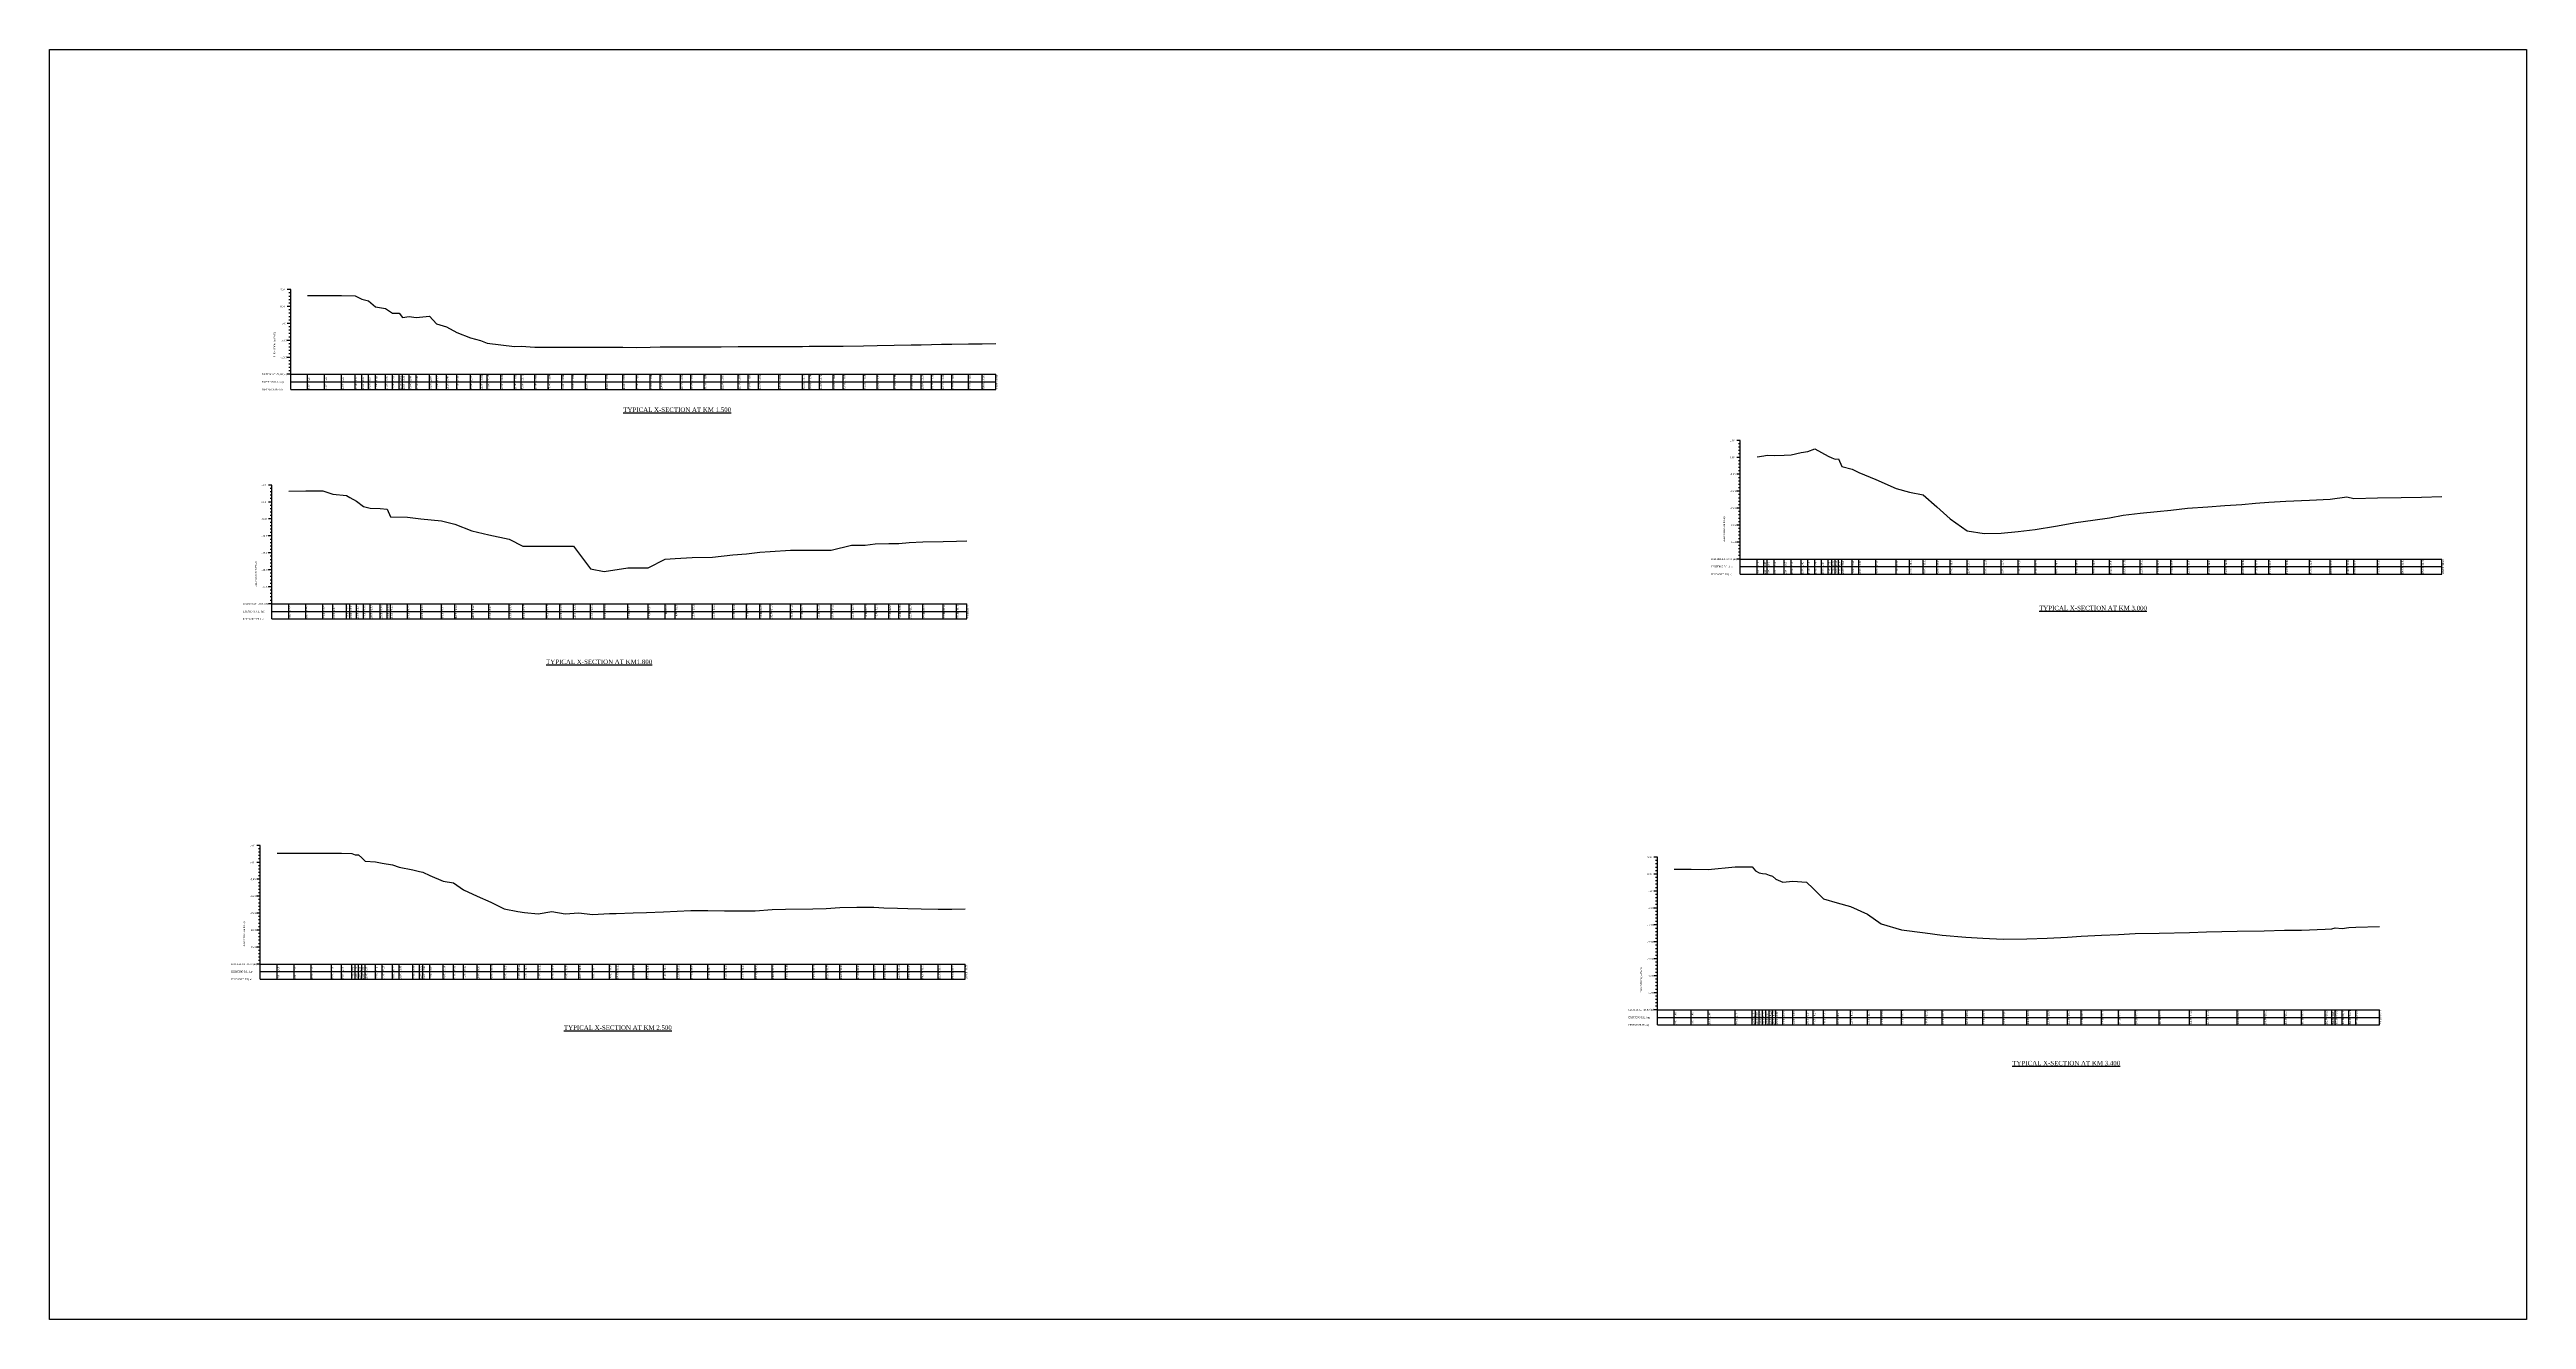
# Model space of a CAD drawing. Header units: metres. Extents: x -1354 to 3686, y -9962 to -7697.
# Drawn here: x -1354 to -623, y -9832 to -9458 of the extents above; entities that cross this region are included whole.
import ezdxf

# ---------------------------------------------------------------- set-up
doc = ezdxf.new("R2010")
doc.units = ezdxf.units.M
doc.styles.add('liza', font='times.ttf', dxfattribs={"height": 2})
doc.styles.get("Standard").update_dxf_attribs({"font": 'times.ttf'})

msp = doc.modelspace()

# ---------------------------------------------------------------- linework, layer by layer
at = {"color": 3, "linetype": 'Continuous', "lineweight": -3, "ltscale": 0.5}
for p, q in [((-1283.030589, -9528.433809), (-1284.030589, -9528.433809)), ((-1283.030589, -9533.433809), (-1284.030589, -9533.433809)), ((-1283.030589, -9529.433809), (-1283.530589, -9529.433809)), ((-1283.030589, -9530.433809), (-1283.530589, -9530.433809)), ((-1283.030589, -9531.433809), (-1283.530589, -9531.433809)), ((-1283.030589, -9532.433809), (-1283.530589, -9532.433809)), ((-1283.030589, -9534.433809), (-1283.530589, -9534.433809)), ((-1283.030589, -9557.933809), (-1283.030589, -9528.433809)), ((-1283.030589, -9538.433809), (-1284.030589, -9538.433809)), ((-1283.030589, -9535.433809), (-1283.530589, -9535.433809)), ((-1283.030589, -9536.433809), (-1283.530589, -9536.433809)), ((-1283.030589, -9537.433809), (-1283.530589, -9537.433809)), ((-1283.030589, -9539.433809), (-1283.530589, -9539.433809)), ((-1283.030589, -9540.433809), (-1283.530589, -9540.433809)), ((-1283.030589, -9541.433809), (-1283.530589, -9541.433809)), ((-1283.030589, -9542.433809), (-1283.530589, -9542.433809)), ((-1283.030589, -9543.433809), (-1284.030589, -9543.433809)), ((-1283.030589, -9548.433809), (-1284.030589, -9548.433809)), ((-1283.030589, -9544.433809), (-1283.530589, -9544.433809)), ((-1283.030589, -9545.433809), (-1283.530589, -9545.433809)), ((-1283.030589, -9546.433809), (-1283.530589, -9546.433809)), ((-1283.030589, -9547.433809), (-1283.530589, -9547.433809)), ((-1283.030589, -9549.433809), (-1283.530589, -9549.433809)), ((-1283.030589, -9553.433809), (-1284.030589, -9553.433809)), ((-1283.030589, -9550.433809), (-1283.530589, -9550.433809)), ((-1283.030589, -9551.433809), (-1283.530589, -9551.433809)), ((-1283.030589, -9552.433809), (-1283.530589, -9552.433809)), ((-1283.030589, -9553.433809), (-1075.030589, -9553.433809)), ((-1283.030589, -9555.683809), (-1075.030589, -9555.683809)), ((-1278.030589, -9557.933809), (-1278.030589, -9553.433809)), ((-1273.030589, -9557.933809), (-1273.030589, -9553.433809)), ((-1268.030589, -9557.933809), (-1268.030589, -9553.433809)), ((-1264.030589, -9557.933809), (-1264.030589, -9553.433809)), ((-1262.030589, -9557.933809), (-1262.030589, -9553.433809)), ((-1260.030589, -9557.933809), (-1260.030589, -9553.433809)), ((-1258.030589, -9557.933809), (-1258.030589, -9553.433809)), ((-1255.030589, -9557.933809), (-1255.030589, -9553.433809)), ((-1253.030589, -9557.933809), (-1253.030589, -9553.433809)), ((-1251.030589, -9557.933809), (-1251.030589, -9553.433809)), ((-1250.030589, -9557.933809), (-1250.030589, -9553.433809)), ((-1248.030589, -9557.933809), (-1248.030589, -9553.433809)), ((-1246.030589, -9557.933809), (-1246.030589, -9553.433809)), ((-1242.030589, -9557.933809), (-1242.030589, -9553.433809)), ((-1240.030589, -9557.933809), (-1240.030589, -9553.433809)), ((-1237.030589, -9557.933809), (-1237.030589, -9553.433809)), ((-1234.030589, -9557.933809), (-1234.030589, -9553.433809)), ((-1230.030589, -9557.933809), (-1230.030589, -9553.433809)), ((-1227.030589, -9557.933809), (-1227.030589, -9553.433809)), ((-1225.030589, -9557.933809), (-1225.030589, -9553.433809)), ((-1221.030589, -9557.933809), (-1221.030589, -9553.433809)), ((-1217.030589, -9557.933809), (-1217.030589, -9553.433809)), ((-1215.030589, -9557.933809), (-1215.030589, -9553.433809)), ((-1211.030589, -9557.933809), (-1211.030589, -9553.433809)), ((-1207.030589, -9557.933809), (-1207.030589, -9553.433809)), ((-1203.030589, -9557.933809), (-1203.030589, -9553.433809)), ((-1200.030589, -9557.933809), (-1200.030589, -9553.433809)), ((-1196.030589, -9557.933809), (-1196.030589, -9553.433809)), ((-1190.030589, -9557.933809), (-1190.030589, -9553.433809)), ((-1185.030589, -9557.933809), (-1185.030589, -9553.433809)), ((-1181.030589, -9557.933809), (-1181.030589, -9553.433809)), ((-1177.030589, -9557.933809), (-1177.030589, -9553.433809)), ((-1174.030589, -9557.933809), (-1174.030589, -9553.433809)), ((-1168.030589, -9557.933809), (-1168.030589, -9553.433809)), ((-1165.030589, -9557.933809), (-1165.030589, -9553.433809)), ((-1161.030589, -9557.933809), (-1161.030589, -9553.433809)), ((-1156.030589, -9557.933809), (-1156.030589, -9553.433809)), ((-1151.030589, -9557.933809), (-1151.030589, -9553.433809)), ((-1148.030589, -9557.933809), (-1148.030589, -9553.433809)), ((-1145.030589, -9557.933809), (-1145.030589, -9553.433809)), ((-1139.030589, -9557.933809), (-1139.030589, -9553.433809)), ((-1132.030589, -9557.933809), (-1132.030589, -9553.433809)), ((-1130.030589, -9557.933809), (-1130.030589, -9553.433809)), ((-1127.030589, -9557.933809), (-1127.030589, -9553.433809)), ((-1123.030589, -9557.933809), (-1123.030589, -9553.433809)), ((-1120.030589, -9557.933809), (-1120.030589, -9553.433809)), ((-1114.030589, -9557.933809), (-1114.030589, -9553.433809)), ((-1110.030589, -9557.933809), (-1110.030589, -9553.433809)), ((-1105.030589, -9557.933809), (-1105.030589, -9553.433809)), ((-1100.030589, -9557.933809), (-1100.030589, -9553.433809)), ((-1097.030589, -9557.933809), (-1097.030589, -9553.433809)), ((-1094.030589, -9557.933809), (-1094.030589, -9553.433809)), ((-1091.030589, -9557.933809), (-1091.030589, -9553.433809)), ((-1088.030589, -9557.933809), (-1088.030589, -9553.433809)), ((-1083.030589, -9557.933809), (-1083.030589, -9553.433809)), ((-1079.030589, -9557.933809), (-1079.030589, -9553.433809)), ((-1075.030589, -9557.933809), (-1075.030589, -9553.433809)), ((-1283.030589, -9557.933809), (-1075.030589, -9557.933809)), ((-855.444868, -9572.934927), (-856.444868, -9572.934927)), ((-855.444868, -9577.934927), (-856.444868, -9577.934927)), ((-855.444868, -9573.934927), (-855.944868, -9573.934927)), ((-855.444868, -9574.934927), (-855.944868, -9574.934927)), ((-855.444868, -9575.934927), (-855.944868, -9575.934927)), ((-855.444868, -9576.934927), (-855.944868, -9576.934927)), ((-855.444868, -9578.934927), (-855.944868, -9578.934927)), ((-855.444868, -9612.434927), (-855.444868, -9572.934927)), ((-1288.585628, -9586.127648), (-1289.585628, -9586.127648)), ((-1288.585628, -9625.627648), (-1288.585628, -9586.127648)), ((-855.444868, -9582.934927), (-856.444868, -9582.934927)), ((-855.444868, -9579.934927), (-855.944868, -9579.934927)), ((-855.444868, -9580.934927), (-855.944868, -9580.934927)), ((-855.444868, -9581.934927), (-855.944868, -9581.934927)), ((-855.444868, -9583.934927), (-855.944868, -9583.934927)), ((-855.444868, -9584.934927), (-855.944868, -9584.934927)), ((-855.444868, -9585.934927), (-855.944868, -9585.934927)), ((-1288.585628, -9591.127648), (-1289.585628, -9591.127648)), ((-1288.585628, -9587.127648), (-1289.085628, -9587.127648)), ((-1288.585628, -9588.127648), (-1289.085628, -9588.127648)), ((-1288.585628, -9589.127648), (-1289.085628, -9589.127648)), ((-1288.585628, -9590.127648), (-1289.085628, -9590.127648)), ((-1288.585628, -9592.127648), (-1289.085628, -9592.127648)), ((-1288.585628, -9593.127648), (-1289.085628, -9593.127648)), ((-855.444868, -9587.934927), (-856.444868, -9587.934927)), ((-855.444868, -9592.934927), (-856.444868, -9592.934927)), ((-855.444868, -9586.934927), (-855.944868, -9586.934927)), ((-855.444868, -9588.934927), (-855.944868, -9588.934927)), ((-855.444868, -9589.934927), (-855.944868, -9589.934927)), ((-855.444868, -9590.934927), (-855.944868, -9590.934927)), ((-855.444868, -9591.934927), (-855.944868, -9591.934927)), ((-1288.585628, -9596.127648), (-1289.585628, -9596.127648)), ((-1288.585628, -9594.127648), (-1289.085628, -9594.127648)), ((-1288.585628, -9595.127648), (-1289.085628, -9595.127648)), ((-1288.585628, -9597.127648), (-1289.085628, -9597.127648)), ((-1288.585628, -9598.127648), (-1289.085628, -9598.127648)), ((-1288.585628, -9599.127648), (-1289.085628, -9599.127648)), ((-1288.585628, -9600.127648), (-1289.085628, -9600.127648)), ((-855.444868, -9597.934927), (-856.444868, -9597.934927)), ((-855.444868, -9593.934927), (-855.944868, -9593.934927)), ((-855.444868, -9594.934927), (-855.944868, -9594.934927)), ((-855.444868, -9595.934927), (-855.944868, -9595.934927)), ((-855.444868, -9596.934927), (-855.944868, -9596.934927)), ((-855.444868, -9598.934927), (-855.944868, -9598.934927)), ((-855.444868, -9599.934927), (-855.944868, -9599.934927)), ((-855.444868, -9600.934927), (-855.944868, -9600.934927)), ((-1288.585628, -9601.127648), (-1289.585628, -9601.127648)), ((-1288.585628, -9606.127648), (-1289.585628, -9606.127648)), ((-1288.585628, -9602.127648), (-1289.085628, -9602.127648)), ((-1288.585628, -9603.127648), (-1289.085628, -9603.127648)), ((-1288.585628, -9604.127648), (-1289.085628, -9604.127648)), ((-1288.585628, -9605.127648), (-1289.085628, -9605.127648)), ((-1288.585628, -9607.127648), (-1289.085628, -9607.127648)), ((-1288.585628, -9608.127648), (-1289.085628, -9608.127648)), ((-855.444868, -9602.934927), (-856.444868, -9602.934927)), ((-855.444868, -9607.934927), (-856.444868, -9607.934927)), ((-855.444868, -9601.934927), (-855.944868, -9601.934927)), ((-855.444868, -9603.934927), (-855.944868, -9603.934927)), ((-855.444868, -9604.934927), (-855.944868, -9604.934927)), ((-855.444868, -9605.934927), (-855.944868, -9605.934927)), ((-855.444868, -9606.934927), (-855.944868, -9606.934927)), ((-855.444868, -9607.934927), (-648.444868, -9607.934927)), ((-850.444868, -9612.434927), (-850.444868, -9607.934927)), ((-848.444868, -9612.434927), (-848.444868, -9607.934927)), ((-847.444868, -9612.434927), (-847.444868, -9607.934927)), ((-845.444868, -9612.434927), (-845.444868, -9607.934927)), ((-842.444868, -9612.434927), (-842.444868, -9607.934927)), ((-840.444868, -9612.434927), (-840.444868, -9607.934927)), ((-837.444868, -9612.434927), (-837.444868, -9607.934927)), ((-835.444868, -9612.434927), (-835.444868, -9607.934927)), ((-833.444868, -9612.434927), (-833.444868, -9607.934927)), ((-831.444868, -9612.434927), (-831.444868, -9607.934927)), ((-829.444868, -9612.434927), (-829.444868, -9607.934927)), ((-828.444868, -9612.434927), (-828.444868, -9607.934927)), ((-827.444868, -9612.434927), (-827.444868, -9607.934927)), ((-826.444868, -9612.434927), (-826.444868, -9607.934927)), ((-825.444868, -9612.434927), (-825.444868, -9607.934927)), ((-822.444868, -9612.434927), (-822.444868, -9607.934927)), ((-820.444868, -9612.434927), (-820.444868, -9607.934927)), ((-815.444868, -9612.434927), (-815.444868, -9607.934927)), ((-809.444868, -9612.434927), (-809.444868, -9607.934927)), ((-805.444868, -9612.434927), (-805.444868, -9607.934927)), ((-801.444868, -9612.434927), (-801.444868, -9607.934927)), ((-797.444868, -9612.434927), (-797.444868, -9607.934927)), ((-793.444868, -9612.434927), (-793.444868, -9607.934927)), ((-788.444868, -9612.434927), (-788.444868, -9607.934927)), ((-783.444868, -9612.434927), (-783.444868, -9607.934927)), ((-778.444868, -9612.434927), (-778.444868, -9607.934927)), ((-773.444868, -9612.434927), (-773.444868, -9607.934927)), ((-768.444868, -9612.434927), (-768.444868, -9607.934927)), ((-762.444868, -9612.434927), (-762.444868, -9607.934927)), ((-756.444868, -9612.434927), (-756.444868, -9607.934927)), ((-751.444868, -9612.434927), (-751.444868, -9607.934927)), ((-746.444868, -9612.434927), (-746.444868, -9607.934927)), ((-742.444868, -9612.434927), (-742.444868, -9607.934927)), ((-737.444868, -9612.434927), (-737.444868, -9607.934927)), ((-732.444868, -9612.434927), (-732.444868, -9607.934927)), ((-728.444868, -9612.434927), (-728.444868, -9607.934927)), ((-723.444868, -9612.434927), (-723.444868, -9607.934927)), ((-717.444868, -9612.434927), (-717.444868, -9607.934927)), ((-712.444868, -9612.434927), (-712.444868, -9607.934927)), ((-707.444868, -9612.434927), (-707.444868, -9607.934927)), ((-703.444868, -9612.434927), (-703.444868, -9607.934927)), ((-699.444868, -9612.434927), (-699.444868, -9607.934927)), ((-694.444868, -9612.434927), (-694.444868, -9607.934927)), ((-687.444868, -9612.434927), (-687.444868, -9607.934927)), ((-681.444868, -9612.434927), (-681.444868, -9607.934927)), ((-676.444868, -9612.434927), (-676.444868, -9607.934927)), ((-674.444868, -9612.434927), (-674.444868, -9607.934927)), ((-667.444868, -9612.434927), (-667.444868, -9607.934927)), ((-660.444868, -9612.434927), (-660.444868, -9607.934927)), ((-654.444868, -9612.434927), (-654.444868, -9607.934927)), ((-648.444868, -9612.434927), (-648.444868, -9607.934927)), ((-1288.585628, -9611.127648), (-1289.585628, -9611.127648)), ((-1288.585628, -9609.127648), (-1289.085628, -9609.127648)), ((-1288.585628, -9610.127648), (-1289.085628, -9610.127648)), ((-1288.585628, -9612.127648), (-1289.085628, -9612.127648)), ((-1288.585628, -9613.127648), (-1289.085628, -9613.127648)), ((-1288.585628, -9614.127648), (-1289.085628, -9614.127648)), ((-1288.585628, -9615.127648), (-1289.085628, -9615.127648)), ((-855.444868, -9610.184927), (-648.444868, -9610.184927)), ((-855.444868, -9612.434927), (-648.444868, -9612.434927)), ((-1288.585628, -9616.127648), (-1289.585628, -9616.127648)), ((-1288.585628, -9621.127648), (-1289.585628, -9621.127648)), ((-1288.585628, -9617.127648), (-1289.085628, -9617.127648)), ((-1288.585628, -9618.127648), (-1289.085628, -9618.127648)), ((-1288.585628, -9619.127648), (-1289.085628, -9619.127648)), ((-1288.585628, -9620.127648), (-1289.085628, -9620.127648)), ((-1288.585628, -9621.127648), (-1083.585628, -9621.127648)), ((-1283.585628, -9625.627648), (-1283.585628, -9621.127648)), ((-1278.585628, -9625.627648), (-1278.585628, -9621.127648)), ((-1273.585628, -9625.627648), (-1273.585628, -9621.127648)), ((-1270.585628, -9625.627648), (-1270.585628, -9621.127648)), ((-1266.585628, -9625.627648), (-1266.585628, -9621.127648)), ((-1265.585628, -9625.627648), (-1265.585628, -9621.127648)), ((-1263.585628, -9625.627648), (-1263.585628, -9621.127648)), ((-1261.585628, -9625.627648), (-1261.585628, -9621.127648)), ((-1259.585628, -9625.627648), (-1259.585628, -9621.127648)), ((-1256.585628, -9625.627648), (-1256.585628, -9621.127648)), ((-1254.585628, -9625.627648), (-1254.585628, -9621.127648)), ((-1253.585628, -9625.627648), (-1253.585628, -9621.127648)), ((-1248.585628, -9625.627648), (-1248.585628, -9621.127648)), ((-1244.585628, -9625.627648), (-1244.585628, -9621.127648)), ((-1238.585628, -9625.627648), (-1238.585628, -9621.127648)), ((-1234.585628, -9625.627648), (-1234.585628, -9621.127648)), ((-1229.585628, -9625.627648), (-1229.585628, -9621.127648)), ((-1224.585628, -9625.627648), (-1224.585628, -9621.127648)), ((-1218.585628, -9625.627648), (-1218.585628, -9621.127648)), ((-1214.585628, -9625.627648), (-1214.585628, -9621.127648)), ((-1207.585628, -9625.627648), (-1207.585628, -9621.127648)), ((-1203.585628, -9625.627648), (-1203.585628, -9621.127648)), ((-1199.585628, -9625.627648), (-1199.585628, -9621.127648)), ((-1194.585628, -9625.627648), (-1194.585628, -9621.127648)), ((-1190.585628, -9625.627648), (-1190.585628, -9621.127648)), ((-1183.585628, -9625.627648), (-1183.585628, -9621.127648)), ((-1177.585628, -9625.627648), (-1177.585628, -9621.127648)), ((-1172.585628, -9625.627648), (-1172.585628, -9621.127648)), ((-1169.585628, -9625.627648), (-1169.585628, -9621.127648)), ((-1164.585628, -9625.627648), (-1164.585628, -9621.127648)), ((-1158.585628, -9625.627648), (-1158.585628, -9621.127648)), ((-1152.585628, -9625.627648), (-1152.585628, -9621.127648)), ((-1148.585628, -9625.627648), (-1148.585628, -9621.127648)), ((-1144.585628, -9625.627648), (-1144.585628, -9621.127648)), ((-1141.585628, -9625.627648), (-1141.585628, -9621.127648)), ((-1135.585628, -9625.627648), (-1135.585628, -9621.127648)), ((-1132.585628, -9625.627648), (-1132.585628, -9621.127648)), ((-1127.585628, -9625.627648), (-1127.585628, -9621.127648)), ((-1123.585628, -9625.627648), (-1123.585628, -9621.127648)), ((-1117.585628, -9625.627648), (-1117.585628, -9621.127648)), ((-1113.585628, -9625.627648), (-1113.585628, -9621.127648)), ((-1110.585628, -9625.627648), (-1110.585628, -9621.127648)), ((-1106.585628, -9625.627648), (-1106.585628, -9621.127648)), ((-1103.585628, -9625.627648), (-1103.585628, -9621.127648)), ((-1100.585628, -9625.627648), (-1100.585628, -9621.127648)), ((-1096.585628, -9625.627648), (-1096.585628, -9621.127648)), ((-1090.585628, -9625.627648), (-1090.585628, -9621.127648)), ((-1086.585628, -9625.627648), (-1086.585628, -9621.127648)), ((-1083.585628, -9625.627648), (-1083.585628, -9621.127648)), ((-1288.585628, -9623.377648), (-1083.585628, -9623.377648)), ((-1288.585628, -9625.627648), (-1083.585628, -9625.627648)), ((-1292.019187, -9692.429573), (-1293.019187, -9692.429573)), ((-1292.019187, -9693.429573), (-1292.519187, -9693.429573)), ((-1292.019187, -9694.429573), (-1292.519187, -9694.429573)), ((-1292.019187, -9695.429573), (-1292.519187, -9695.429573)), ((-1292.019187, -9731.929573), (-1292.019187, -9692.429573)), ((-879.873056, -9695.90677), (-880.873056, -9695.90677)), ((-879.873056, -9745.40677), (-879.873056, -9695.90677)), ((-1292.019187, -9697.429573), (-1293.019187, -9697.429573)), ((-1292.019187, -9702.429573), (-1293.019187, -9702.429573)), ((-1292.019187, -9696.429573), (-1292.519187, -9696.429573)), ((-1292.019187, -9698.429573), (-1292.519187, -9698.429573)), ((-1292.019187, -9699.429573), (-1292.519187, -9699.429573)), ((-1292.019187, -9700.429573), (-1292.519187, -9700.429573)), ((-1292.019187, -9701.429573), (-1292.519187, -9701.429573)), ((-879.873056, -9700.90677), (-880.873056, -9700.90677)), ((-879.873056, -9696.90677), (-880.373056, -9696.90677)), ((-879.873056, -9697.90677), (-880.373056, -9697.90677)), ((-879.873056, -9698.90677), (-880.373056, -9698.90677)), ((-879.873056, -9699.90677), (-880.373056, -9699.90677)), ((-879.873056, -9701.90677), (-880.373056, -9701.90677)), ((-879.873056, -9702.90677), (-880.373056, -9702.90677)), ((-1292.019187, -9707.429573), (-1293.019187, -9707.429573)), ((-1292.019187, -9703.429573), (-1292.519187, -9703.429573)), ((-1292.019187, -9704.429573), (-1292.519187, -9704.429573)), ((-1292.019187, -9705.429573), (-1292.519187, -9705.429573)), ((-1292.019187, -9706.429573), (-1292.519187, -9706.429573)), ((-1292.019187, -9708.429573), (-1292.519187, -9708.429573)), ((-1292.019187, -9709.429573), (-1292.519187, -9709.429573)), ((-1292.019187, -9710.429573), (-1292.519187, -9710.429573)), ((-879.873056, -9705.90677), (-880.873056, -9705.90677)), ((-879.873056, -9703.90677), (-880.373056, -9703.90677)), ((-879.873056, -9704.90677), (-880.373056, -9704.90677)), ((-879.873056, -9706.90677), (-880.373056, -9706.90677)), ((-879.873056, -9707.90677), (-880.373056, -9707.90677)), ((-879.873056, -9708.90677), (-880.373056, -9708.90677)), ((-879.873056, -9709.90677), (-880.373056, -9709.90677)), ((-1292.019187, -9712.429573), (-1293.019187, -9712.429573)), ((-1292.019187, -9717.429573), (-1293.019187, -9717.429573)), ((-1292.019187, -9711.429573), (-1292.519187, -9711.429573)), ((-1292.019187, -9713.429573), (-1292.519187, -9713.429573)), ((-1292.019187, -9714.429573), (-1292.519187, -9714.429573)), ((-1292.019187, -9715.429573), (-1292.519187, -9715.429573)), ((-1292.019187, -9716.429573), (-1292.519187, -9716.429573)), ((-879.873056, -9710.90677), (-880.873056, -9710.90677)), ((-879.873056, -9715.90677), (-880.873056, -9715.90677)), ((-879.873056, -9711.90677), (-880.373056, -9711.90677)), ((-879.873056, -9712.90677), (-880.373056, -9712.90677)), ((-879.873056, -9713.90677), (-880.373056, -9713.90677)), ((-879.873056, -9714.90677), (-880.373056, -9714.90677)), ((-879.873056, -9716.90677), (-880.373056, -9716.90677)), ((-879.873056, -9717.90677), (-880.373056, -9717.90677)), ((-1292.019187, -9722.429573), (-1293.019187, -9722.429573)), ((-1292.019187, -9718.429573), (-1292.519187, -9718.429573)), ((-1292.019187, -9719.429573), (-1292.519187, -9719.429573)), ((-1292.019187, -9720.429573), (-1292.519187, -9720.429573)), ((-1292.019187, -9721.429573), (-1292.519187, -9721.429573)), ((-1292.019187, -9723.429573), (-1292.519187, -9723.429573)), ((-1292.019187, -9724.429573), (-1292.519187, -9724.429573)), ((-879.873056, -9720.90677), (-880.873056, -9720.90677)), ((-879.873056, -9718.90677), (-880.373056, -9718.90677)), ((-879.873056, -9719.90677), (-880.373056, -9719.90677)), ((-879.873056, -9721.90677), (-880.373056, -9721.90677)), ((-879.873056, -9722.90677), (-880.373056, -9722.90677)), ((-879.873056, -9723.90677), (-880.373056, -9723.90677)), ((-879.873056, -9724.90677), (-880.373056, -9724.90677)), ((-1292.019187, -9727.429573), (-1293.019187, -9727.429573)), ((-1292.019187, -9725.429573), (-1292.519187, -9725.429573)), ((-1292.019187, -9726.429573), (-1292.519187, -9726.429573)), ((-1292.019187, -9727.429573), (-1084.019187, -9727.429573)), ((-1292.019187, -9729.679573), (-1084.019187, -9729.679573)), ((-1292.019187, -9731.929573), (-1084.019187, -9731.929573)), ((-1287.019187, -9731.929573), (-1287.019187, -9727.429573)), ((-1282.019187, -9731.929573), (-1282.019187, -9727.429573)), ((-1277.019187, -9731.929573), (-1277.019187, -9727.429573)), ((-1271.019187, -9731.929573), (-1271.019187, -9727.429573)), ((-1268.019187, -9731.929573), (-1268.019187, -9727.429573)), ((-1265.019187, -9731.929573), (-1265.019187, -9727.429573)), ((-1264.019187, -9731.929573), (-1264.019187, -9727.429573)), ((-1263.019187, -9731.929573), (-1263.019187, -9727.429573)), ((-1262.019187, -9731.929573), (-1262.019187, -9727.429573)), ((-1261.019187, -9731.929573), (-1261.019187, -9727.429573)), ((-1258.019187, -9731.929573), (-1258.019187, -9727.429573)), ((-1256.019187, -9731.929573), (-1256.019187, -9727.429573)), ((-1253.019187, -9731.929573), (-1253.019187, -9727.429573)), ((-1251.019187, -9731.929573), (-1251.019187, -9727.429573)), ((-1247.019187, -9731.929573), (-1247.019187, -9727.429573)), ((-1245.019187, -9731.929573), (-1245.019187, -9727.429573)), ((-1244.019187, -9731.929573), (-1244.019187, -9727.429573)), ((-1242.019187, -9731.929573), (-1242.019187, -9727.429573)), ((-1238.019187, -9731.929573), (-1238.019187, -9727.429573)), ((-1235.019187, -9731.929573), (-1235.019187, -9727.429573)), ((-1232.019187, -9731.929573), (-1232.019187, -9727.429573)), ((-1228.019187, -9731.929573), (-1228.019187, -9727.429573)), ((-1224.019187, -9731.929573), (-1224.019187, -9727.429573)), ((-1220.019187, -9731.929573), (-1220.019187, -9727.429573)), ((-1216.019187, -9731.929573), (-1216.019187, -9727.429573)), ((-1214.019187, -9731.929573), (-1214.019187, -9727.429573)), ((-1210.019187, -9731.929573), (-1210.019187, -9727.429573)), ((-1206.019187, -9731.929573), (-1206.019187, -9727.429573)), ((-1202.019187, -9731.929573), (-1202.019187, -9727.429573)), ((-1198.019187, -9731.929573), (-1198.019187, -9727.429573)), ((-1194.019187, -9731.929573), (-1194.019187, -9727.429573)), ((-1189.019187, -9731.929573), (-1189.019187, -9727.429573)), ((-1187.019187, -9731.929573), (-1187.019187, -9727.429573)), ((-1182.019187, -9731.929573), (-1182.019187, -9727.429573)), ((-1178.019187, -9731.929573), (-1178.019187, -9727.429573)), ((-1173.019187, -9731.929573), (-1173.019187, -9727.429573)), ((-1169.019187, -9731.929573), (-1169.019187, -9727.429573)), ((-1165.019187, -9731.929573), (-1165.019187, -9727.429573)), ((-1160.019187, -9731.929573), (-1160.019187, -9727.429573)), ((-1155.019187, -9731.929573), (-1155.019187, -9727.429573)), ((-1150.019187, -9731.929573), (-1150.019187, -9727.429573)), ((-1146.019187, -9731.929573), (-1146.019187, -9727.429573)), ((-1141.019187, -9731.929573), (-1141.019187, -9727.429573)), ((-1137.019187, -9731.929573), (-1137.019187, -9727.429573)), ((-1129.019187, -9731.929573), (-1129.019187, -9727.429573)), ((-1125.019187, -9731.929573), (-1125.019187, -9727.429573)), ((-1121.019187, -9731.929573), (-1121.019187, -9727.429573)), ((-1116.019187, -9731.929573), (-1116.019187, -9727.429573)), ((-1111.019187, -9731.929573), (-1111.019187, -9727.429573)), ((-1108.019187, -9731.929573), (-1108.019187, -9727.429573)), ((-1104.019187, -9731.929573), (-1104.019187, -9727.429573)), ((-1101.019187, -9731.929573), (-1101.019187, -9727.429573)), ((-1097.019187, -9731.929573), (-1097.019187, -9727.429573)), ((-1092.019187, -9731.929573), (-1092.019187, -9727.429573)), ((-1088.019187, -9731.929573), (-1088.019187, -9727.429573)), ((-1084.019187, -9731.929573), (-1084.019187, -9727.429573)), ((-879.873056, -9725.90677), (-880.873056, -9725.90677)), ((-879.873056, -9730.90677), (-880.873056, -9730.90677)), ((-879.873056, -9726.90677), (-880.373056, -9726.90677)), ((-879.873056, -9727.90677), (-880.373056, -9727.90677)), ((-879.873056, -9728.90677), (-880.373056, -9728.90677)), ((-879.873056, -9729.90677), (-880.373056, -9729.90677)), ((-879.873056, -9731.90677), (-880.373056, -9731.90677)), ((-879.873056, -9735.90677), (-880.873056, -9735.90677)), ((-879.873056, -9732.90677), (-880.373056, -9732.90677)), ((-879.873056, -9733.90677), (-880.373056, -9733.90677)), ((-879.873056, -9734.90677), (-880.373056, -9734.90677)), ((-879.873056, -9736.90677), (-880.373056, -9736.90677)), ((-879.873056, -9737.90677), (-880.373056, -9737.90677)), ((-879.873056, -9738.90677), (-880.373056, -9738.90677)), ((-879.873056, -9740.90677), (-880.873056, -9740.90677)), ((-879.873056, -9739.90677), (-880.373056, -9739.90677)), ((-879.873056, -9740.90677), (-666.873056, -9740.90677)), ((-879.873056, -9743.15677), (-666.873056, -9743.15677)), ((-879.873056, -9745.40677), (-666.873056, -9745.40677)), ((-874.873056, -9745.40677), (-874.873056, -9740.90677)), ((-869.873056, -9745.40677), (-869.873056, -9740.90677)), ((-864.873056, -9745.40677), (-864.873056, -9740.90677)), ((-856.873056, -9745.40677), (-856.873056, -9740.90677)), ((-851.873056, -9745.40677), (-851.873056, -9740.90677)), ((-850.873056, -9745.40677), (-850.873056, -9740.90677)), ((-849.873056, -9745.40677), (-849.873056, -9740.90677)), ((-848.873056, -9745.40677), (-848.873056, -9740.90677)), ((-847.873056, -9745.40677), (-847.873056, -9740.90677)), ((-846.873056, -9745.40677), (-846.873056, -9740.90677)), ((-845.873056, -9745.40677), (-845.873056, -9740.90677)), ((-844.873056, -9745.40677), (-844.873056, -9740.90677)), ((-842.873056, -9745.40677), (-842.873056, -9740.90677)), ((-839.873056, -9745.40677), (-839.873056, -9740.90677)), ((-835.873056, -9745.40677), (-835.873056, -9740.90677)), ((-833.873056, -9745.40677), (-833.873056, -9740.90677)), ((-830.873056, -9745.40677), (-830.873056, -9740.90677)), ((-826.873056, -9745.40677), (-826.873056, -9740.90677)), ((-822.873056, -9745.40677), (-822.873056, -9740.90677)), ((-817.873056, -9745.40677), (-817.873056, -9740.90677)), ((-813.873056, -9745.40677), (-813.873056, -9740.90677)), ((-807.873056, -9745.40677), (-807.873056, -9740.90677)), ((-800.873056, -9745.40677), (-800.873056, -9740.90677)), ((-795.873056, -9745.40677), (-795.873056, -9740.90677)), ((-788.873056, -9745.40677), (-788.873056, -9740.90677)), ((-783.873056, -9745.40677), (-783.873056, -9740.90677)), ((-777.873056, -9745.40677), (-777.873056, -9740.90677)), ((-770.873056, -9745.40677), (-770.873056, -9740.90677)), ((-764.873056, -9745.40677), (-764.873056, -9740.90677)), ((-758.873056, -9745.40677), (-758.873056, -9740.90677)), ((-754.873056, -9745.40677), (-754.873056, -9740.90677)), ((-748.873056, -9745.40677), (-748.873056, -9740.90677)), ((-743.873056, -9745.40677), (-743.873056, -9740.90677)), ((-738.873056, -9745.40677), (-738.873056, -9740.90677)), ((-731.873056, -9745.40677), (-731.873056, -9740.90677)), ((-722.873056, -9745.40677), (-722.873056, -9740.90677)), ((-717.873056, -9745.40677), (-717.873056, -9740.90677)), ((-708.873056, -9745.40677), (-708.873056, -9740.90677)), ((-700.873056, -9745.40677), (-700.873056, -9740.90677)), ((-694.873056, -9745.40677), (-694.873056, -9740.90677)), ((-689.873056, -9745.40677), (-689.873056, -9740.90677)), ((-682.873056, -9745.40677), (-682.873056, -9740.90677)), ((-680.873056, -9745.40677), (-680.873056, -9740.90677)), ((-679.873056, -9745.40677), (-679.873056, -9740.90677)), ((-677.873056, -9745.40677), (-677.873056, -9740.90677)), ((-675.873056, -9745.40677), (-675.873056, -9740.90677)), ((-673.873056, -9745.40677), (-673.873056, -9740.90677)), ((-666.873056, -9745.40677), (-666.873056, -9740.90677))]:
    msp.add_line(p, q, dxfattribs=at)
msp.add_lwpolyline([(-1354.163206, -9457.616663), (-623.490289, -9457.616663), (-623.490289, -9832.297796), (-1354.163206, -9832.297796)], close=True, dxfattribs=at)
for points in [[(-1278.030589, -9530.231809), (-1273.030589, -9530.213809), (-1268.030589, -9530.203809), (-1264.030589, -9530.258809), (-1262.030589, -9531.312809), (-1260.030589, -9531.746809), (-1258.030589, -9533.496809), (-1255.030589, -9533.996809), (-1253.030589, -9535.366809), (-1251.030589, -9535.446809), (-1250.030589, -9536.646809), (-1248.030589, -9536.376809), (-1246.030589, -9536.716809), (-1242.030589, -9536.303809), (-1240.030589, -9538.553809), (-1237.030589, -9539.423809), (-1234.030589, -9541.133809), (-1230.030589, -9542.653809), (-1227.030589, -9543.473809), (-1225.030589, -9544.223809), (-1221.030589, -9544.763809), (-1217.030589, -9545.233809), (-1215.030589, -9545.183809), (-1211.030589, -9545.453809), (-1207.030589, -9545.473809), (-1203.030589, -9545.423809), (-1200.030589, -9545.413809), (-1196.030589, -9545.423809), (-1190.030589, -9545.423809), (-1185.030589, -9545.443809), (-1181.030589, -9545.483809), (-1177.030589, -9545.413809), (-1174.030589, -9545.333809), (-1168.030589, -9545.353809), (-1165.030589, -9545.363809), (-1161.030589, -9545.323809), (-1156.030589, -9545.303809), (-1151.030589, -9545.273809), (-1148.030589, -9545.243809), (-1145.030589, -9545.243809), (-1139.030589, -9545.243809), (-1132.030589, -9545.203809), (-1130.030589, -9545.173809), (-1127.030589, -9545.143809), (-1123.030589, -9545.113809), (-1120.030589, -9545.093809), (-1114.030589, -9545.023809), (-1110.030589, -9544.903809), (-1105.030589, -9544.873809), (-1100.030589, -9544.763809), (-1097.030589, -9544.693809), (-1094.030589, -9544.613809), (-1091.030589, -9544.573809), (-1088.030589, -9544.523809), (-1083.030589, -9544.463809), (-1079.030589, -9544.403809), (-1075.030589, -9544.333809)], [(-850.444868, -9577.782927), (-848.444868, -9577.502927), (-847.444868, -9577.282927), (-845.444868, -9577.382927), (-842.444868, -9577.302927), (-840.444868, -9577.202927), (-837.444868, -9576.519927), (-835.444868, -9576.230927), (-833.444868, -9575.396927), (-831.444868, -9576.459927), (-829.444868, -9577.552927), (-828.444868, -9578.072927), (-827.444868, -9578.492927), (-826.444868, -9578.372927), (-825.444868, -9580.592927), (-822.444868, -9581.434927), (-820.444868, -9582.424927), (-815.444868, -9584.444927), (-809.444868, -9587.164927), (-805.444868, -9588.254927), (-801.444868, -9589.034927), (-797.444868, -9592.574927), (-793.444868, -9596.124927), (-788.444868, -9599.664927), (-783.444868, -9600.444927), (-778.444868, -9600.334927), (-773.444868, -9599.854927), (-768.444868, -9599.214927), (-762.444868, -9598.224927), (-756.444868, -9597.204927), (-751.444868, -9596.484927), (-746.444868, -9595.764927), (-742.444868, -9595.044927), (-737.444868, -9594.434927), (-732.444868, -9593.914927), (-728.444868, -9593.484927), (-723.444868, -9592.964927), (-717.444868, -9592.564927), (-712.444868, -9592.144927), (-707.444868, -9591.824927), (-703.444868, -9591.484927), (-699.444868, -9591.184927), (-694.444868, -9590.824927), (-687.444868, -9590.584927), (-681.444868, -9590.324927), (-676.444868, -9589.574927), (-674.444868, -9590.064927), (-667.444868, -9589.914927), (-660.444868, -9589.764927), (-654.444868, -9589.644927), (-648.444868, -9589.484927)], [(-1283.585628, -9587.903648), (-1278.585628, -9587.773648), (-1273.585628, -9587.803648), (-1270.585628, -9588.759648), (-1266.585628, -9589.155648), (-1265.585628, -9589.785648), (-1263.585628, -9590.905648), (-1261.585628, -9592.485648), (-1259.585628, -9592.955648), (-1256.585628, -9593.055648), (-1254.585628, -9593.255648), (-1253.585628, -9595.477648), (-1248.585628, -9595.577648), (-1244.585628, -9596.057648), (-1238.585628, -9596.647648), (-1234.585628, -9597.617648), (-1229.585628, -9599.647648), (-1224.585628, -9600.797648), (-1218.585628, -9602.107648), (-1214.585628, -9604.177648), (-1207.585628, -9604.177648), (-1203.585628, -9604.177648), (-1199.585628, -9604.177648), (-1194.585628, -9610.807648), (-1190.585628, -9611.657648), (-1183.585628, -9610.547648), (-1177.585628, -9610.547648), (-1172.585628, -9607.937648), (-1169.585628, -9607.787648), (-1164.585628, -9607.447648), (-1158.585628, -9607.357648), (-1152.585628, -9606.667648), (-1148.585628, -9606.377648), (-1144.585628, -9605.897648), (-1141.585628, -9605.707648), (-1135.585628, -9605.327648), (-1132.585628, -9605.327648), (-1127.585628, -9605.327648), (-1123.585628, -9605.327648), (-1117.585628, -9603.887648), (-1113.585628, -9603.887648), (-1110.585628, -9603.497648), (-1106.585628, -9603.367648), (-1103.585628, -9603.307648), (-1100.585628, -9603.107648), (-1096.585628, -9602.897648), (-1090.585628, -9602.767648), (-1086.585628, -9602.627648), (-1083.585628, -9602.567648)], [(-1287.019187, -9694.744573), (-1282.019187, -9694.714573), (-1277.019187, -9694.703573), (-1271.019187, -9694.684573), (-1268.019187, -9694.700573), (-1265.019187, -9694.831573), (-1264.019187, -9695.191573), (-1263.019187, -9695.225573), (-1262.019187, -9696.075573), (-1261.019187, -9697.125573), (-1258.019187, -9697.325573), (-1256.019187, -9697.624573), (-1253.019187, -9698.165573), (-1251.019187, -9698.825573), (-1247.019187, -9699.679573), (-1245.019187, -9700.169573), (-1244.019187, -9700.369573), (-1242.019187, -9701.269573), (-1238.019187, -9703.019573), (-1235.019187, -9703.429573), (-1232.019187, -9705.569573), (-1228.019187, -9707.399573), (-1224.019187, -9709.139573), (-1220.019187, -9711.109573), (-1216.019187, -9711.949573), (-1214.019187, -9712.189573), (-1210.019187, -9712.579573), (-1206.019187, -9711.979573), (-1202.019187, -9712.609573), (-1198.019187, -9712.279573), (-1194.019187, -9712.849573), (-1189.019187, -9712.559573), (-1187.019187, -9712.559573), (-1182.019187, -9712.349573), (-1178.019187, -9712.229573), (-1173.019187, -9711.989573), (-1169.019187, -9711.809573), (-1165.019187, -9711.599573), (-1160.019187, -9711.679573), (-1155.019187, -9711.719573), (-1150.019187, -9711.689573), (-1146.019187, -9711.689573), (-1141.019187, -9711.379573), (-1137.019187, -9711.239573), (-1129.019187, -9711.139573), (-1125.019187, -9711.019573), (-1121.019187, -9710.789573), (-1116.019187, -9710.629573), (-1111.019187, -9710.669573), (-1108.019187, -9710.849573), (-1104.019187, -9710.969573), (-1101.019187, -9711.059573), (-1097.019187, -9711.179573), (-1092.019187, -9711.199573), (-1088.019187, -9711.199573), (-1084.019187, -9711.139573)], [(-874.873056, -9699.42177), (-869.873056, -9699.46177), (-864.873056, -9699.50977), (-856.873056, -9698.80177), (-851.873056, -9698.79177), (-850.873056, -9699.93077), (-849.873056, -9700.53677), (-848.873056, -9700.71677), (-847.873056, -9700.83677), (-846.873056, -9701.18677), (-845.873056, -9701.48677), (-844.873056, -9702.41677), (-842.873056, -9703.28677), (-839.873056, -9703.00677), (-835.873056, -9703.24677), (-833.873056, -9705.15677), (-830.873056, -9708.15677), (-826.873056, -9709.37677), (-822.873056, -9710.40677), (-817.873056, -9712.67677), (-813.873056, -9715.57677), (-807.873056, -9717.31677), (-800.873056, -9718.23677), (-795.873056, -9718.90677), (-788.873056, -9719.49677), (-783.873056, -9719.80677), (-777.873056, -9720.04677), (-770.873056, -9719.98677), (-764.873056, -9719.77677), (-758.873056, -9719.47677), (-754.873056, -9719.22677), (-748.873056, -9718.90677), (-743.873056, -9718.68677), (-738.873056, -9718.45677), (-731.873056, -9718.33677), (-722.873056, -9718.10677), (-717.873056, -9717.90677), (-708.873056, -9717.74677), (-700.873056, -9717.65677), (-694.873056, -9717.40677), (-689.873056, -9717.46677), (-682.873056, -9717.17677), (-680.873056, -9717.05677), (-679.873056, -9716.77677), (-677.873056, -9716.90677), (-675.873056, -9716.61677), (-673.873056, -9716.55677), (-666.873056, -9716.31677)]]:
    msp.add_lwpolyline(points, dxfattribs=at)

# ---------------------------------------------------------------- texts
at = {"color": 3, "linetype": 'Continuous', "lineweight": -3, "ltscale": 0.5, "char_height": 0.5, "attachment_point": 1, "style": 'liza'}
for s, insert, width in [('0.00', (-1286.030589, -9533.183809), 2), ('5.00', (-1286.030589, -9528.183809), 2), ('-5.00', (-1286.030589, -9538.183809), 2), ('-10.00', (-1286.030589, -9543.183809), 2), ('-15.00', (-1286.030589, -9548.183809), 2), ('DATUM AT -20.00 (m)', (-1291.530589, -9553.183809), 7.5), ('EXISTING R.L. (m)', (-1291.530589, -9555.433809), 7.5), ('DISTANCE IN (m)', (-1291.530589, -9557.683809), 7.5), ('0.00', (-858.444868, -9577.684927), 2), ('5.00', (-858.444868, -9572.684927), 2), ('5.00', (-1291.585628, -9585.877648), 2), ('-5.00', (-858.444868, -9582.684927), 2), ('0.00', (-1291.585628, -9590.877648), 2), ('-10.00', (-858.444868, -9587.684927), 2), ('-15.00', (-858.444868, -9592.684927), 2), ('-5.00', (-1291.585628, -9595.877648), 2), ('-10.00', (-1291.585628, -9600.877648), 2), ('-20.00', (-858.444868, -9597.684927), 2), ('-15.00', (-1291.585628, -9605.877648), 2), ('DATUM AT -30.00 (m)', (-863.944868, -9607.684927), 7.5), ('-25.00', (-858.444868, -9602.684927), 2), ('-20.00', (-1291.585628, -9610.877648), 2), ('EXISTING R.L. (m)', (-863.944868, -9609.934927), 7.5), ('DISTANCE IN (m)', (-863.944868, -9612.184927), 7.5), ('DATUM AT -30.00 (m)', (-1297.085628, -9620.877648), 7.5), ('-25.00', (-1291.585628, -9615.877648), 2), ('EXISTING R.L. (m)', (-1297.085628, -9623.127648), 7.5), ('DISTANCE IN (m)', (-1297.085628, -9625.377648), 7.5), ('5.00', (-1295.019187, -9692.179573), 2), ('5.00', (-882.873056, -9695.65677), 2), ('-5.00', (-1295.019187, -9702.179573), 2), ('0.00', (-1295.019187, -9697.179573), 2), ('0.00', (-882.873056, -9700.65677), 2), ('-10.00', (-1295.019187, -9707.179573), 2), ('-5.00', (-882.873056, -9705.65677), 2), ('-15.00', (-1295.019187, -9712.179573), 2), ('-20.00', (-1295.019187, -9717.179573), 2), ('-10.00', (-882.873056, -9710.65677), 2), ('-15.00', (-882.873056, -9715.65677), 2), ('-25.00', (-1295.019187, -9722.179573), 2), ('-20.00', (-882.873056, -9720.65677), 2), ('DATUM AT -30.00 (m)', (-1300.519187, -9727.179573), 7.5), ('EXISTING R.L. (m)', (-1300.519187, -9729.429573), 7.5), ('DISTANCE IN (m)', (-1300.519187, -9731.679573), 7.5), ('-25.00', (-882.873056, -9725.65677), 2), ('-30.00', (-882.873056, -9730.65677), 2), ('-35.00', (-882.873056, -9735.65677), 2), ('DATUM AT -40.00 (m)', (-888.373056, -9740.65677), 7.5), ('EXISTING R.L. (m)', (-888.373056, -9742.90677), 7.5), ('DISTANCE IN (m)', (-888.373056, -9745.15677), 7.5)]:
    msp.add_mtext(s, dxfattribs=dict(at, insert=insert, width=width))
at = {"color": 3, "linetype": 'Continuous', "lineweight": -3, "ltscale": 0.5, "char_height": 0.5, "attachment_point": 1, "rotation": 90, "style": 'liza'}
for s, insert, width in [('ELEVATION (m PWD)', (-1288.030589, -9548.433809), 10), ('3.20', (-1277.930589, -9555.583809), 2.15), ('0.00', (-1277.930589, -9557.833809), 2.15), ('5.00', (-1272.930589, -9557.833809), 2.15), ('3.22', (-1272.930589, -9555.583809), 2.15), ('10.00', (-1267.930589, -9557.833809), 2.15), ('3.23', (-1267.930589, -9555.583809), 2.15), ('3.18', (-1263.930589, -9555.583809), 2.15), ('14.00', (-1263.930589, -9557.833809), 2.15), ('16.00', (-1261.930589, -9557.833809), 2.15), ('2.12', (-1261.930589, -9555.583809), 2.15), ('18.00', (-1259.930589, -9557.833809), 2.15), ('1.69', (-1259.930589, -9555.583809), 2.15), ('-0.06', (-1257.930589, -9555.583809), 2.15), ('20.00', (-1257.930589, -9557.833809), 2.15), ('-0.56', (-1254.930589, -9555.583809), 2.15), ('23.00', (-1254.930589, -9557.833809), 2.15), ('25.00', (-1252.930589, -9557.833809), 2.15), ('-1.93', (-1252.930589, -9555.583809), 2.15), ('-2.01', (-1250.930589, -9555.583809), 2.15), ('27.00', (-1250.930589, -9557.833809), 2.15), ('28.00', (-1249.930589, -9557.833809), 2.15), ('-3.21', (-1249.930589, -9555.583809), 2.15), ('30.00', (-1247.930589, -9557.833809), 2.15), ('-2.94', (-1247.930589, -9555.583809), 2.15), ('-3.28', (-1245.930589, -9555.583809), 2.15), ('32.00', (-1245.930589, -9557.833809), 2.15), ('-2.87', (-1241.930589, -9555.583809), 2.15), ('36.00', (-1241.930589, -9557.833809), 2.15), ('38.00', (-1239.930589, -9557.833809), 2.15), ('-5.12', (-1239.930589, -9555.583809), 2.15), ('41.00', (-1236.930589, -9557.833809), 2.15), ('-5.99', (-1236.930589, -9555.583809), 2.15), ('-7.70', (-1233.930589, -9555.583809), 2.15), ('44.00', (-1233.930589, -9557.833809), 2.15), ('48.00', (-1229.930589, -9557.833809), 2.15), ('-9.22', (-1229.930589, -9555.583809), 2.15), ('-10.04', (-1226.930589, -9555.583809), 2.15), ('51.00', (-1226.930589, -9557.833809), 2.15), ('-10.79', (-1224.930589, -9555.583809), 2.15), ('53.00', (-1224.930589, -9557.833809), 2.15), ('57.00', (-1220.930589, -9557.833809), 2.15), ('-11.33', (-1220.930589, -9555.583809), 2.15), ('-11.80', (-1216.930589, -9555.583809), 2.15), ('61.00', (-1216.930589, -9557.833809), 2.15), ('63.00', (-1214.930589, -9557.833809), 2.15), ('-11.75', (-1214.930589, -9555.583809), 2.15), ('-12.02', (-1210.930589, -9555.583809), 2.15), ('67.00', (-1210.930589, -9557.833809), 2.15), ('-12.04', (-1206.930589, -9555.583809), 2.15), ('71.00', (-1206.930589, -9557.833809), 2.15), ('75.00', (-1202.930589, -9557.833809), 2.15), ('-11.99', (-1202.930589, -9555.583809), 2.15), ('-11.98', (-1199.930589, -9555.583809), 2.15), ('78.00', (-1199.930589, -9557.833809), 2.15), ('82.00', (-1195.930589, -9557.833809), 2.15), ('-11.99', (-1195.930589, -9555.583809), 2.15), ('88.00', (-1189.930589, -9557.833809), 2.15), ('-11.99', (-1189.930589, -9555.583809), 2.15), ('-12.01', (-1184.930589, -9555.583809), 2.15), ('93.00', (-1184.930589, -9557.833809), 2.15), ('-12.05', (-1180.930589, -9555.583809), 2.15), ('97.00', (-1180.930589, -9557.833809), 2.15), ('-11.98', (-1176.930589, -9555.583809), 2.15), ('101.00', (-1176.930589, -9557.833809), 2.15), ('-11.90', (-1173.930589, -9555.583809), 2.15), ('104.00', (-1173.930589, -9557.833809), 2.15), ('110.00', (-1167.930589, -9557.833809), 2.15), ('-11.92', (-1167.930589, -9555.583809), 2.15), ('113.00', (-1164.930589, -9557.833809), 2.15), ('-11.93', (-1164.930589, -9555.583809), 2.15), ('-11.89', (-1160.930589, -9555.583809), 2.15), ('117.00', (-1160.930589, -9557.833809), 2.15), ('-11.87', (-1155.930589, -9555.583809), 2.15), ('122.00', (-1155.930589, -9557.833809), 2.15), ('-11.84', (-1150.930589, -9555.583809), 2.15), ('127.00', (-1150.930589, -9557.833809), 2.15), ('-11.81', (-1147.930589, -9555.583809), 2.15), ('130.00', (-1147.930589, -9557.833809), 2.15), ('-11.81', (-1144.930589, -9555.583809), 2.15), ('133.00', (-1144.930589, -9557.833809), 2.15), ('-11.81', (-1138.930589, -9555.583809), 2.15), ('139.00', (-1138.930589, -9557.833809), 2.15), ('146.00', (-1131.930589, -9557.833809), 2.15), ('-11.77', (-1131.930589, -9555.583809), 2.15), ('148.00', (-1129.930589, -9557.833809), 2.15), ('-11.74', (-1129.930589, -9555.583809), 2.15), ('151.00', (-1126.930589, -9557.833809), 2.15), ('-11.71', (-1126.930589, -9555.583809), 2.15), ('-11.68', (-1122.930589, -9555.583809), 2.15), ('155.00', (-1122.930589, -9557.833809), 2.15), ('158.00', (-1119.930589, -9557.833809), 2.15), ('-11.66', (-1119.930589, -9555.583809), 2.15), ('164.00', (-1113.930589, -9557.833809), 2.15), ('-11.59', (-1113.930589, -9555.583809), 2.15), ('168.00', (-1109.930589, -9557.833809), 2.15), ('-11.47', (-1109.930589, -9555.583809), 2.15), ('173.00', (-1104.930589, -9557.833809), 2.15), ('-11.44', (-1104.930589, -9555.583809), 2.15), ('178.00', (-1099.930589, -9557.833809), 2.15), ('-11.33', (-1099.930589, -9555.583809), 2.15), ('181.00', (-1096.930589, -9557.833809), 2.15), ('-11.26', (-1096.930589, -9555.583809), 2.15), ('-11.18', (-1093.930589, -9555.583809), 2.15), ('184.00', (-1093.930589, -9557.833809), 2.15), ('187.00', (-1090.930589, -9557.833809), 2.15), ('-11.14', (-1090.930589, -9555.583809), 2.15), ('-11.09', (-1087.930589, -9555.583809), 2.15), ('190.00', (-1087.930589, -9557.833809), 2.15), ('-11.03', (-1082.930589, -9555.583809), 2.15), ('195.00', (-1082.930589, -9557.833809), 2.15), ('-10.97', (-1078.930589, -9555.583809), 2.15), ('199.00', (-1078.930589, -9557.833809), 2.15), ('-10.90', (-1074.930589, -9555.583809), 2.15), ('203.00', (-1074.930589, -9557.833809), 2.15), ('ELEVATION (m PWD)', (-860.444868, -9602.934927), 10), ('-10.32', (-805.344868, -9610.084927), 2.15), ('-11.10', (-801.344868, -9610.084927), 2.15), ('-14.64', (-797.344868, -9610.084927), 2.15), ('-18.19', (-793.344868, -9610.084927), 2.15), ('-21.73', (-788.344868, -9610.084927), 2.15), ('-22.51', (-783.344868, -9610.084927), 2.15), ('-22.40', (-778.344868, -9610.084927), 2.15), ('-21.92', (-773.344868, -9610.084927), 2.15), ('-21.28', (-768.344868, -9610.084927), 2.15), ('-20.29', (-762.344868, -9610.084927), 2.15), ('-19.27', (-756.344868, -9610.084927), 2.15), ('-18.55', (-751.344868, -9610.084927), 2.15), ('-17.83', (-746.344868, -9610.084927), 2.15), ('-17.11', (-742.344868, -9610.084927), 2.15), ('-16.50', (-737.344868, -9610.084927), 2.15), ('-15.98', (-732.344868, -9610.084927), 2.15), ('-15.55', (-728.344868, -9610.084927), 2.15), ('-15.03', (-723.344868, -9610.084927), 2.15), ('-14.63', (-717.344868, -9610.084927), 2.15), ('-14.21', (-712.344868, -9610.084927), 2.15), ('-13.89', (-707.344868, -9610.084927), 2.15), ('-13.55', (-703.344868, -9610.084927), 2.15), ('-13.25', (-699.344868, -9610.084927), 2.15), ('-12.89', (-694.344868, -9610.084927), 2.15), ('-12.65', (-687.344868, -9610.084927), 2.15), ('-12.39', (-681.344868, -9610.084927), 2.15), ('-11.64', (-676.344868, -9610.084927), 2.15), ('-12.13', (-674.344868, -9610.084927), 2.15), ('-11.98', (-667.344868, -9610.084927), 2.15), ('-11.83', (-660.344868, -9610.084927), 2.15), ('-11.71', (-654.344868, -9610.084927), 2.15), ('-11.55', (-648.344868, -9610.084927), 2.15), ('ELEVATION (m PWD)', (-1293.585628, -9616.127648), 10), ('0.15', (-850.344868, -9610.084927), 2.15), ('0.00', (-850.344868, -9612.334927), 2.15), ('0.43', (-848.344868, -9610.084927), 2.15), ('2.00', (-848.344868, -9612.334927), 2.15), ('0.65', (-847.344868, -9610.084927), 2.15), ('3.00', (-847.344868, -9612.334927), 2.15), ('0.55', (-845.344868, -9610.084927), 2.15), ('5.00', (-845.344868, -9612.334927), 2.15), ('0.63', (-842.344868, -9610.084927), 2.15), ('8.00', (-842.344868, -9612.334927), 2.15), ('0.73', (-840.344868, -9610.084927), 2.15), ('10.00', (-840.344868, -9612.334927), 2.15), ('13.00', (-837.344868, -9612.334927), 2.15), ('1.41', (-837.344868, -9610.084927), 2.15), ('1.70', (-835.344868, -9610.084927), 2.15), ('15.00', (-835.344868, -9612.334927), 2.15), ('17.00', (-833.344868, -9612.334927), 2.15), ('2.54', (-833.344868, -9610.084927), 2.15), ('19.00', (-831.344868, -9612.334927), 2.15), ('1.47', (-831.344868, -9610.084927), 2.15), ('0.38', (-829.344868, -9610.084927), 2.15), ('21.00', (-829.344868, -9612.334927), 2.15), ('-0.14', (-828.344868, -9610.084927), 2.15), ('22.00', (-828.344868, -9612.334927), 2.15), ('-0.56', (-827.344868, -9610.084927), 2.15), ('23.00', (-827.344868, -9612.334927), 2.15), ('-0.44', (-826.344868, -9610.084927), 2.15), ('24.00', (-826.344868, -9612.334927), 2.15), ('25.00', (-825.344868, -9612.334927), 2.15), ('-2.66', (-825.344868, -9610.084927), 2.15), ('-3.50', (-822.344868, -9610.084927), 2.15), ('28.00', (-822.344868, -9612.334927), 2.15), ('30.00', (-820.344868, -9612.334927), 2.15), ('-4.49', (-820.344868, -9610.084927), 2.15), ('35.00', (-815.344868, -9612.334927), 2.15), ('-6.51', (-815.344868, -9610.084927), 2.15), ('41.00', (-809.344868, -9612.334927), 2.15), ('-9.23', (-809.344868, -9610.084927), 2.15), ('45.00', (-805.344868, -9612.334927), 2.15), ('49.00', (-801.344868, -9612.334927), 2.15), ('53.00', (-797.344868, -9612.334927), 2.15), ('57.00', (-793.344868, -9612.334927), 2.15), ('62.00', (-788.344868, -9612.334927), 2.15), ('67.00', (-783.344868, -9612.334927), 2.15), ('72.00', (-778.344868, -9612.334927), 2.15), ('77.00', (-773.344868, -9612.334927), 2.15), ('82.00', (-768.344868, -9612.334927), 2.15), ('88.00', (-762.344868, -9612.334927), 2.15), ('94.00', (-756.344868, -9612.334927), 2.15), ('99.00', (-751.344868, -9612.334927), 2.15), ('104.00', (-746.344868, -9612.334927), 2.15), ('108.00', (-742.344868, -9612.334927), 2.15), ('113.00', (-737.344868, -9612.334927), 2.15), ('118.00', (-732.344868, -9612.334927), 2.15), ('122.00', (-728.344868, -9612.334927), 2.15), ('127.00', (-723.344868, -9612.334927), 2.15), ('133.00', (-717.344868, -9612.334927), 2.15), ('138.00', (-712.344868, -9612.334927), 2.15), ('143.00', (-707.344868, -9612.334927), 2.15), ('147.00', (-703.344868, -9612.334927), 2.15), ('151.00', (-699.344868, -9612.334927), 2.15), ('156.00', (-694.344868, -9612.334927), 2.15), ('163.00', (-687.344868, -9612.334927), 2.15), ('169.00', (-681.344868, -9612.334927), 2.15), ('174.00', (-676.344868, -9612.334927), 2.15), ('176.00', (-674.344868, -9612.334927), 2.15), ('183.00', (-667.344868, -9612.334927), 2.15), ('190.00', (-660.344868, -9612.334927), 2.15), ('196.00', (-654.344868, -9612.334927), 2.15), ('202.00', (-648.344868, -9612.334927), 2.15), ('3.22', (-1283.485628, -9623.277648), 2.15), ('3.35', (-1278.485628, -9623.277648), 2.15), ('3.32', (-1273.485628, -9623.277648), 2.15), ('2.37', (-1270.485628, -9623.277648), 2.15), ('1.97', (-1266.485628, -9623.277648), 2.15), ('1.34', (-1265.485628, -9623.277648), 2.15), ('0.22', (-1263.485628, -9623.277648), 2.15), ('-1.36', (-1261.485628, -9623.277648), 2.15), ('-1.83', (-1259.485628, -9623.277648), 2.15), ('-1.93', (-1256.485628, -9623.277648), 2.15), ('-2.13', (-1254.485628, -9623.277648), 2.15), ('-4.35', (-1253.485628, -9623.277648), 2.15), ('-4.45', (-1248.485628, -9623.277648), 2.15), ('-4.93', (-1244.485628, -9623.277648), 2.15), ('-5.52', (-1238.485628, -9623.277648), 2.15), ('-6.49', (-1234.485628, -9623.277648), 2.15), ('-8.52', (-1229.485628, -9623.277648), 2.15), ('-9.67', (-1224.485628, -9623.277648), 2.15), ('-10.98', (-1218.485628, -9623.277648), 2.15), ('-13.05', (-1214.485628, -9623.277648), 2.15), ('-13.05', (-1207.485628, -9623.277648), 2.15), ('-13.05', (-1203.485628, -9623.277648), 2.15), ('-13.05', (-1199.485628, -9623.277648), 2.15), ('-19.68', (-1194.485628, -9623.277648), 2.15), ('-20.53', (-1190.485628, -9623.277648), 2.15), ('-19.42', (-1183.485628, -9623.277648), 2.15), ('-19.42', (-1177.485628, -9623.277648), 2.15), ('-16.81', (-1172.485628, -9623.277648), 2.15), ('-16.66', (-1169.485628, -9623.277648), 2.15), ('-16.32', (-1164.485628, -9623.277648), 2.15), ('-16.23', (-1158.485628, -9623.277648), 2.15), ('-15.54', (-1152.485628, -9623.277648), 2.15), ('-15.25', (-1148.485628, -9623.277648), 2.15), ('-14.77', (-1144.485628, -9623.277648), 2.15), ('-14.58', (-1141.485628, -9623.277648), 2.15), ('-14.20', (-1135.485628, -9623.277648), 2.15), ('-14.20', (-1132.485628, -9623.277648), 2.15), ('-14.20', (-1127.485628, -9623.277648), 2.15), ('-14.20', (-1123.485628, -9623.277648), 2.15), ('-12.76', (-1117.485628, -9623.277648), 2.15), ('-12.76', (-1113.485628, -9623.277648), 2.15), ('-12.37', (-1110.485628, -9623.277648), 2.15), ('-12.24', (-1106.485628, -9623.277648), 2.15), ('-12.18', (-1103.485628, -9623.277648), 2.15), ('-11.98', (-1100.485628, -9623.277648), 2.15), ('-11.77', (-1096.485628, -9623.277648), 2.15), ('-11.64', (-1090.485628, -9623.277648), 2.15), ('-11.50', (-1086.485628, -9623.277648), 2.15), ('-11.44', (-1083.485628, -9623.277648), 2.15), ('0.00', (-1283.485628, -9625.527648), 2.15), ('5.00', (-1278.485628, -9625.527648), 2.15), ('10.00', (-1273.485628, -9625.527648), 2.15), ('13.00', (-1270.485628, -9625.527648), 2.15), ('17.00', (-1266.485628, -9625.527648), 2.15), ('18.00', (-1265.485628, -9625.527648), 2.15), ('20.00', (-1263.485628, -9625.527648), 2.15), ('22.00', (-1261.485628, -9625.527648), 2.15), ('24.00', (-1259.485628, -9625.527648), 2.15), ('27.00', (-1256.485628, -9625.527648), 2.15), ('29.00', (-1254.485628, -9625.527648), 2.15), ('30.00', (-1253.485628, -9625.527648), 2.15), ('35.00', (-1248.485628, -9625.527648), 2.15), ('39.00', (-1244.485628, -9625.527648), 2.15), ('45.00', (-1238.485628, -9625.527648), 2.15), ('49.00', (-1234.485628, -9625.527648), 2.15), ('54.00', (-1229.485628, -9625.527648), 2.15), ('59.00', (-1224.485628, -9625.527648), 2.15), ('65.00', (-1218.485628, -9625.527648), 2.15), ('69.00', (-1214.485628, -9625.527648), 2.15), ('76.00', (-1207.485628, -9625.527648), 2.15), ('80.00', (-1203.485628, -9625.527648), 2.15), ('84.00', (-1199.485628, -9625.527648), 2.15), ('89.00', (-1194.485628, -9625.527648), 2.15), ('93.00', (-1190.485628, -9625.527648), 2.15), ('100.00', (-1183.485628, -9625.527648), 2.15), ('106.00', (-1177.485628, -9625.527648), 2.15), ('111.00', (-1172.485628, -9625.527648), 2.15), ('114.00', (-1169.485628, -9625.527648), 2.15), ('119.00', (-1164.485628, -9625.527648), 2.15), ('125.00', (-1158.485628, -9625.527648), 2.15), ('131.00', (-1152.485628, -9625.527648), 2.15), ('135.00', (-1148.485628, -9625.527648), 2.15), ('139.00', (-1144.485628, -9625.527648), 2.15), ('142.00', (-1141.485628, -9625.527648), 2.15), ('148.00', (-1135.485628, -9625.527648), 2.15), ('151.00', (-1132.485628, -9625.527648), 2.15), ('156.00', (-1127.485628, -9625.527648), 2.15), ('160.00', (-1123.485628, -9625.527648), 2.15), ('166.00', (-1117.485628, -9625.527648), 2.15), ('170.00', (-1113.485628, -9625.527648), 2.15), ('173.00', (-1110.485628, -9625.527648), 2.15), ('177.00', (-1106.485628, -9625.527648), 2.15), ('180.00', (-1103.485628, -9625.527648), 2.15), ('183.00', (-1100.485628, -9625.527648), 2.15), ('187.00', (-1096.485628, -9625.527648), 2.15), ('193.00', (-1090.485628, -9625.527648), 2.15), ('197.00', (-1086.485628, -9625.527648), 2.15), ('200.00', (-1083.485628, -9625.527648), 2.15), ('ELEVATION (m PWD)', (-1297.019187, -9722.429573), 10), ('2.68', (-1286.919187, -9729.579573), 2.15), ('0.00', (-1286.919187, -9731.829573), 2.15), ('5.00', (-1281.919187, -9731.829573), 2.15), ('2.72', (-1281.919187, -9729.579573), 2.15), ('10.00', (-1276.919187, -9731.829573), 2.15), ('2.73', (-1276.919187, -9729.579573), 2.15), ('16.00', (-1270.919187, -9731.829573), 2.15), ('2.74', (-1270.919187, -9729.579573), 2.15), ('19.00', (-1267.919187, -9731.829573), 2.15), ('2.73', (-1267.919187, -9729.579573), 2.15), ('2.60', (-1264.919187, -9729.579573), 2.15), ('22.00', (-1264.919187, -9731.829573), 2.15), ('23.00', (-1263.919187, -9731.829573), 2.15), ('2.24', (-1263.919187, -9729.579573), 2.15), ('2.20', (-1262.919187, -9729.579573), 2.15), ('24.00', (-1262.919187, -9731.829573), 2.15), ('25.00', (-1261.919187, -9731.829573), 2.15), ('1.35', (-1261.919187, -9729.579573), 2.15), ('0.30', (-1260.919187, -9729.579573), 2.15), ('26.00', (-1260.919187, -9731.829573), 2.15), ('0.10', (-1257.919187, -9729.579573), 2.15), ('29.00', (-1257.919187, -9731.829573), 2.15), ('-0.20', (-1255.919187, -9729.579573), 2.15), ('31.00', (-1255.919187, -9731.829573), 2.15), ('-0.74', (-1252.919187, -9729.579573), 2.15), ('34.00', (-1252.919187, -9731.829573), 2.15), ('-1.40', (-1250.919187, -9729.579573), 2.15), ('36.00', (-1250.919187, -9731.829573), 2.15), ('40.00', (-1246.919187, -9731.829573), 2.15), ('-2.25', (-1246.919187, -9729.579573), 2.15), ('42.00', (-1244.919187, -9731.829573), 2.15), ('-2.74', (-1244.919187, -9729.579573), 2.15), ('43.00', (-1243.919187, -9731.829573), 2.15), ('-2.94', (-1243.919187, -9729.579573), 2.15), ('-3.84', (-1241.919187, -9729.579573), 2.15), ('45.00', (-1241.919187, -9731.829573), 2.15), ('49.00', (-1237.919187, -9731.829573), 2.15), ('-5.59', (-1237.919187, -9729.579573), 2.15), ('-6.00', (-1234.919187, -9729.579573), 2.15), ('52.00', (-1234.919187, -9731.829573), 2.15), ('-8.14', (-1231.919187, -9729.579573), 2.15), ('55.00', (-1231.919187, -9731.829573), 2.15), ('59.00', (-1227.919187, -9731.829573), 2.15), ('-9.97', (-1227.919187, -9729.579573), 2.15), ('63.00', (-1223.919187, -9731.829573), 2.15), ('-11.71', (-1223.919187, -9729.579573), 2.15), ('-13.68', (-1219.919187, -9729.579573), 2.15), ('67.00', (-1219.919187, -9731.829573), 2.15), ('71.00', (-1215.919187, -9731.829573), 2.15), ('-14.52', (-1215.919187, -9729.579573), 2.15), ('73.00', (-1213.919187, -9731.829573), 2.15), ('-14.76', (-1213.919187, -9729.579573), 2.15), ('77.00', (-1209.919187, -9731.829573), 2.15), ('-15.15', (-1209.919187, -9729.579573), 2.15), ('81.00', (-1205.919187, -9731.829573), 2.15), ('-14.55', (-1205.919187, -9729.579573), 2.15), ('-15.18', (-1201.919187, -9729.579573), 2.15), ('85.00', (-1201.919187, -9731.829573), 2.15), ('-14.85', (-1197.919187, -9729.579573), 2.15), ('89.00', (-1197.919187, -9731.829573), 2.15), ('93.00', (-1193.919187, -9731.829573), 2.15), ('-15.42', (-1193.919187, -9729.579573), 2.15), ('98.00', (-1188.919187, -9731.829573), 2.15), ('-15.13', (-1188.919187, -9729.579573), 2.15), ('100.00', (-1186.919187, -9731.829573), 2.15), ('-15.13', (-1186.919187, -9729.579573), 2.15), ('105.00', (-1181.919187, -9731.829573), 2.15), ('-14.92', (-1181.919187, -9729.579573), 2.15), ('-14.80', (-1177.919187, -9729.579573), 2.15), ('109.00', (-1177.919187, -9731.829573), 2.15), ('114.00', (-1172.919187, -9731.829573), 2.15), ('-14.56', (-1172.919187, -9729.579573), 2.15), ('-14.38', (-1168.919187, -9729.579573), 2.15), ('118.00', (-1168.919187, -9731.829573), 2.15), ('122.00', (-1164.919187, -9731.829573), 2.15), ('-14.17', (-1164.919187, -9729.579573), 2.15), ('127.00', (-1159.919187, -9731.829573), 2.15), ('-14.25', (-1159.919187, -9729.579573), 2.15), ('132.00', (-1154.919187, -9731.829573), 2.15), ('-14.29', (-1154.919187, -9729.579573), 2.15), ('137.00', (-1149.919187, -9731.829573), 2.15), ('-14.26', (-1149.919187, -9729.579573), 2.15), ('141.00', (-1145.919187, -9731.829573), 2.15), ('-14.26', (-1145.919187, -9729.579573), 2.15), ('146.00', (-1140.919187, -9731.829573), 2.15), ('-13.95', (-1140.919187, -9729.579573), 2.15), ('-13.81', (-1136.919187, -9729.579573), 2.15), ('150.00', (-1136.919187, -9731.829573), 2.15), ('158.00', (-1128.919187, -9731.829573), 2.15), ('-13.71', (-1128.919187, -9729.579573), 2.15), ('162.00', (-1124.919187, -9731.829573), 2.15), ('-13.59', (-1124.919187, -9729.579573), 2.15), ('166.00', (-1120.919187, -9731.829573), 2.15), ('-13.36', (-1120.919187, -9729.579573), 2.15), ('-13.20', (-1115.919187, -9729.579573), 2.15), ('171.00', (-1115.919187, -9731.829573), 2.15), ('176.00', (-1110.919187, -9731.829573), 2.15), ('-13.24', (-1110.919187, -9729.579573), 2.15), ('179.00', (-1107.919187, -9731.829573), 2.15), ('-13.42', (-1107.919187, -9729.579573), 2.15), ('183.00', (-1103.919187, -9731.829573), 2.15), ('-13.54', (-1103.919187, -9729.579573), 2.15), ('186.00', (-1100.919187, -9731.829573), 2.15), ('-13.63', (-1100.919187, -9729.579573), 2.15), ('190.00', (-1096.919187, -9731.829573), 2.15), ('-13.75', (-1096.919187, -9729.579573), 2.15), ('195.00', (-1091.919187, -9731.829573), 2.15), ('-13.77', (-1091.919187, -9729.579573), 2.15), ('199.00', (-1087.919187, -9731.829573), 2.15), ('-13.77', (-1087.919187, -9729.579573), 2.15), ('203.00', (-1083.919187, -9731.829573), 2.15), ('-13.71', (-1083.919187, -9729.579573), 2.15), ('ELEVATION (m PWD)', (-884.873056, -9735.90677), 10), ('0.00', (-874.773056, -9745.30677), 2.15), ('1.49', (-874.773056, -9743.05677), 2.15), ('5.00', (-869.773056, -9745.30677), 2.15), ('1.45', (-869.773056, -9743.05677), 2.15), ('1.40', (-864.773056, -9743.05677), 2.15), ('10.00', (-864.773056, -9745.30677), 2.15), ('18.00', (-856.773056, -9745.30677), 2.15), ('2.11', (-856.773056, -9743.05677), 2.15), ('23.00', (-851.773056, -9745.30677), 2.15), ('2.11', (-851.773056, -9743.05677), 2.15), ('0.98', (-850.773056, -9743.05677), 2.15), ('24.00', (-850.773056, -9745.30677), 2.15), ('0.37', (-849.773056, -9743.05677), 2.15), ('25.00', (-849.773056, -9745.30677), 2.15), ('0.19', (-848.773056, -9743.05677), 2.15), ('26.00', (-848.773056, -9745.30677), 2.15), ('0.07', (-847.773056, -9743.05677), 2.15), ('27.00', (-847.773056, -9745.30677), 2.15), ('-0.28', (-846.773056, -9743.05677), 2.15), ('28.00', (-846.773056, -9745.30677), 2.15), ('-0.58', (-845.773056, -9743.05677), 2.15), ('29.00', (-845.773056, -9745.30677), 2.15), ('30.00', (-844.773056, -9745.30677), 2.15), ('-1.51', (-844.773056, -9743.05677), 2.15), ('-2.38', (-842.773056, -9743.05677), 2.15), ('32.00', (-842.773056, -9745.30677), 2.15), ('-2.10', (-839.773056, -9743.05677), 2.15), ('35.00', (-839.773056, -9745.30677), 2.15), ('39.00', (-835.773056, -9745.30677), 2.15), ('-2.34', (-835.773056, -9743.05677), 2.15), ('41.00', (-833.773056, -9745.30677), 2.15), ('-4.25', (-833.773056, -9743.05677), 2.15), ('44.00', (-830.773056, -9745.30677), 2.15), ('-7.25', (-830.773056, -9743.05677), 2.15), ('-8.47', (-826.773056, -9743.05677), 2.15), ('48.00', (-826.773056, -9745.30677), 2.15), ('-9.50', (-822.773056, -9743.05677), 2.15), ('52.00', (-822.773056, -9745.30677), 2.15), ('57.00', (-817.773056, -9745.30677), 2.15), ('-11.77', (-817.773056, -9743.05677), 2.15), ('61.00', (-813.773056, -9745.30677), 2.15), ('-14.67', (-813.773056, -9743.05677), 2.15), ('67.00', (-807.773056, -9745.30677), 2.15), ('-16.41', (-807.773056, -9743.05677), 2.15), ('74.00', (-800.773056, -9745.30677), 2.15), ('-17.33', (-800.773056, -9743.05677), 2.15), ('-18.00', (-795.773056, -9743.05677), 2.15), ('79.00', (-795.773056, -9745.30677), 2.15), ('-18.59', (-788.773056, -9743.05677), 2.15), ('86.00', (-788.773056, -9745.30677), 2.15), ('-18.90', (-783.773056, -9743.05677), 2.15), ('91.00', (-783.773056, -9745.30677), 2.15), ('97.00', (-777.773056, -9745.30677), 2.15), ('-19.14', (-777.773056, -9743.05677), 2.15), ('-19.08', (-770.773056, -9743.05677), 2.15), ('104.00', (-770.773056, -9745.30677), 2.15), ('-18.87', (-764.773056, -9743.05677), 2.15), ('110.00', (-764.773056, -9745.30677), 2.15), ('-18.57', (-758.773056, -9743.05677), 2.15), ('116.00', (-758.773056, -9745.30677), 2.15), ('-18.32', (-754.773056, -9743.05677), 2.15), ('120.00', (-754.773056, -9745.30677), 2.15), ('-18.00', (-748.773056, -9743.05677), 2.15), ('126.00', (-748.773056, -9745.30677), 2.15), ('-17.78', (-743.773056, -9743.05677), 2.15), ('131.00', (-743.773056, -9745.30677), 2.15), ('136.00', (-738.773056, -9745.30677), 2.15), ('-17.55', (-738.773056, -9743.05677), 2.15), ('143.00', (-731.773056, -9745.30677), 2.15), ('-17.43', (-731.773056, -9743.05677), 2.15), ('-17.20', (-722.773056, -9743.05677), 2.15), ('152.00', (-722.773056, -9745.30677), 2.15), ('-17.00', (-717.773056, -9743.05677), 2.15), ('157.00', (-717.773056, -9745.30677), 2.15), ('-16.84', (-708.773056, -9743.05677), 2.15), ('166.00', (-708.773056, -9745.30677), 2.15), ('174.00', (-700.773056, -9745.30677), 2.15), ('-16.75', (-700.773056, -9743.05677), 2.15), ('-16.50', (-694.773056, -9743.05677), 2.15), ('180.00', (-694.773056, -9745.30677), 2.15), ('185.00', (-689.773056, -9745.30677), 2.15), ('-16.56', (-689.773056, -9743.05677), 2.15), ('192.00', (-682.773056, -9745.30677), 2.15), ('-16.27', (-682.773056, -9743.05677), 2.15), ('194.00', (-680.773056, -9745.30677), 2.15), ('-16.15', (-680.773056, -9743.05677), 2.15), ('-15.87', (-679.773056, -9743.05677), 2.15), ('195.00', (-679.773056, -9745.30677), 2.15), ('-16.00', (-677.773056, -9743.05677), 2.15), ('197.00', (-677.773056, -9745.30677), 2.15), ('199.00', (-675.773056, -9745.30677), 2.15), ('-15.71', (-675.773056, -9743.05677), 2.15), ('201.00', (-673.773056, -9745.30677), 2.15), ('-15.65', (-673.773056, -9743.05677), 2.15), ('208.00', (-666.773056, -9745.30677), 2.15), ('-15.41', (-666.773056, -9743.05677), 2.15)]:
    msp.add_mtext(s, dxfattribs=dict(at, insert=insert, width=width))
at = {"color": 0, "linetype": 'ByBlock', "lineweight": 30, "char_height": 1.32684107, "width": 81.78181267, "attachment_point": 1}
for s, insert in [('{\\LTYPICAL X-SECTION AT KM 1.500}', (-1184.904678, -9563.217427)), ('{\\LTYPICAL X-SECTION AT KM 3.000}', (-767.246436, -9621.744528)), ('{\\LTYPICAL X-SECTION AT KM1.800}', (-1207.688441, -9637.595479)), ('{\\LTYPICAL X-SECTION AT KM 2.500}', (-1202.415897, -9745.528223)), ('{\\LTYPICAL X-SECTION AT KM 3.400}', (-775.154906, -9756.002175))]:
    msp.add_mtext(s, dxfattribs=dict(at, insert=insert))

doc.saveas('drawing.dxf')
